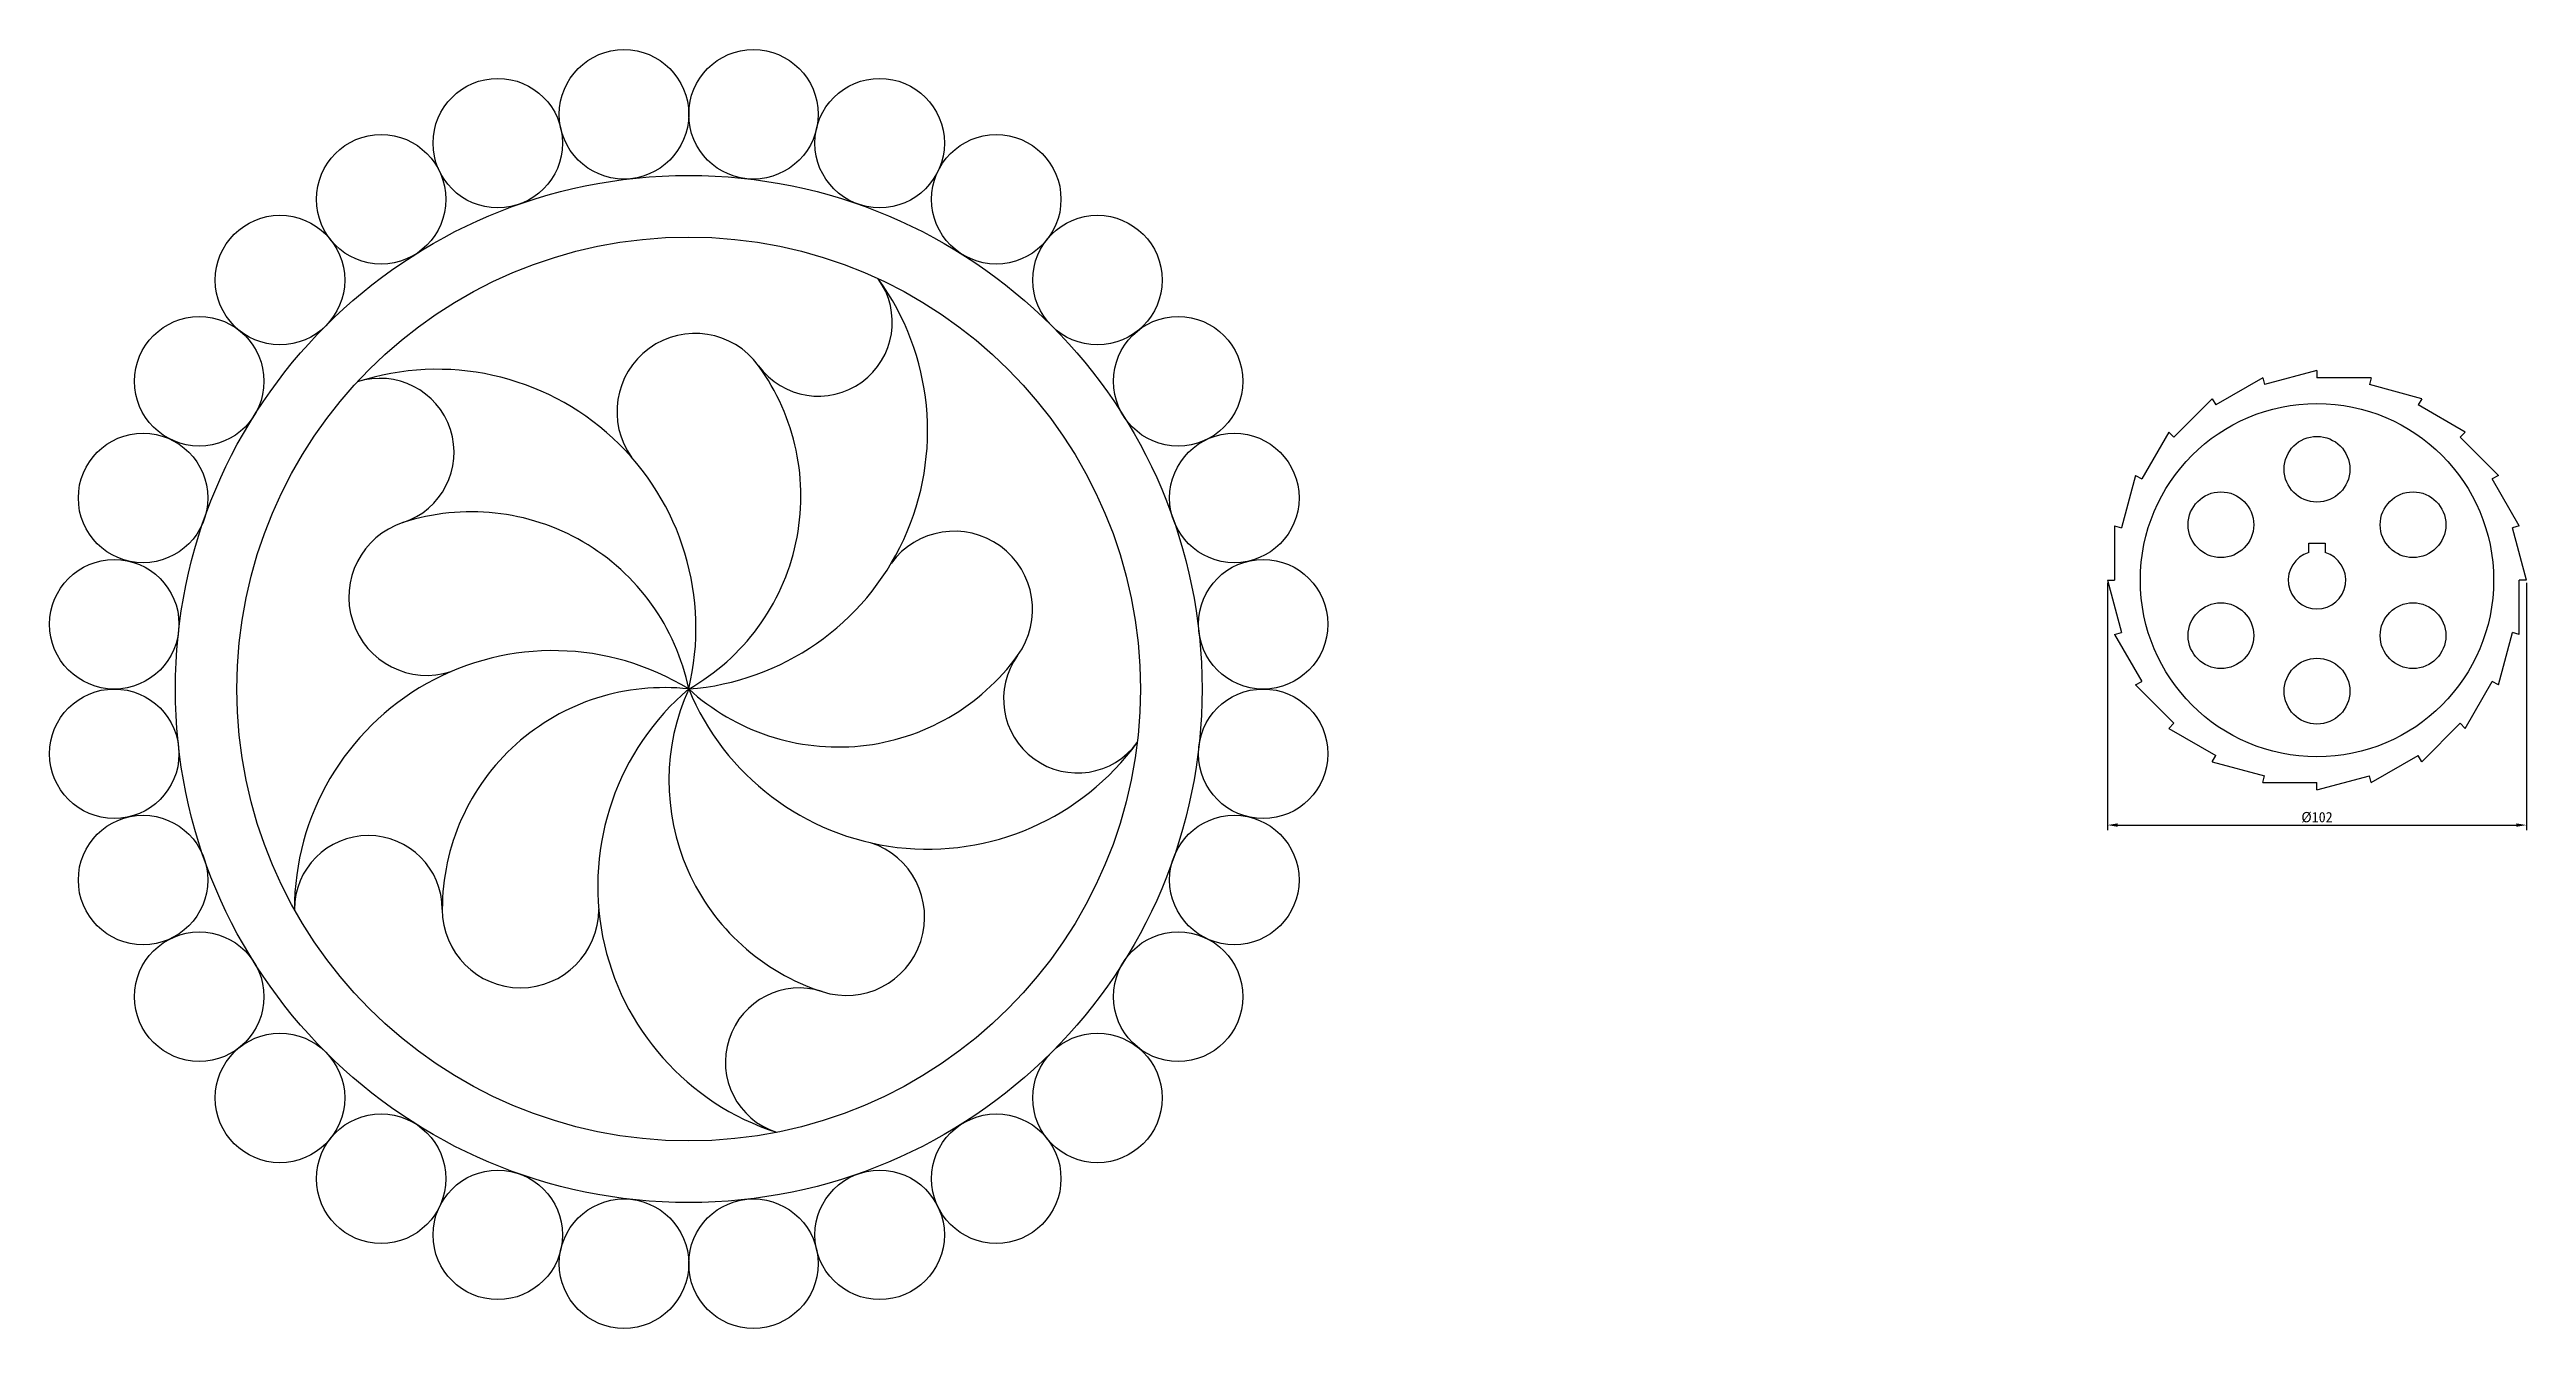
# Model space of a CAD drawing. Header units: millimetres. Extents: x 244 to 4336, y 1055 to 3448.
# Drawn here: x 2237 to 2840, y 1916 to 2228 of the extents above; entities that cross this region are included whole.
import ezdxf

# ---------------------------------------------------------------- set-up
doc = ezdxf.new("R2010")
doc.units = ezdxf.units.MM
doc.header["$LTSCALE"] = 0.5
doc.layers.add('DIM', color=1, linetype='Continuous')
doc.layers.add('STR', color=4, linetype='Continuous')
doc.dimstyles.new('ISO-25', dxfattribs={"dimtxt": 2.5, "dimasz": 2.5, "dimexe": 1.25, "dimexo": 0.625, "dimtad": 1, "dimtxsty": 'Standard', "dimcen": 2.5, "dimadec": 0, "dimazin": 0, "dimtfac": 1, "dimtmove": 0, "dimatfit": 3, "dimfxl": 1, "dimarcsym": 0})

msp = doc.modelspace()

# ---------------------------------------------------------------- blocks, each defined once
blk = doc.blocks.new('*D48')
at = {"layer": 'Defpoints', "color": 0, "transparency": 16777216}
for p in [(2737.88, 2098.52), (2839.88, 2098.52), (2839.88, 2038.93)]:
    blk.add_point(p, dxfattribs=at)
at = {"layer": 'DIM', "color": 0, "lineweight": -2, "transparency": 16777216}
for p, q in [((2737.88, 2097.9), (2737.88, 2037.68)), ((2839.88, 2097.9), (2839.88, 2037.68)), ((2740.38, 2038.93), (2837.38, 2038.93))]:
    blk.add_line(p, q, dxfattribs=at)
at = {"layer": 'DIM', "color": 0, "transparency": 16777216}
for points in [[(2740.38, 2039.35), (2740.38, 2038.51), (2737.88, 2038.93)], [(2837.38, 2039.35), (2837.38, 2038.51), (2839.88, 2038.93)]]:
    blk.add_solid(points, dxfattribs=at)
at = {"layer": 'DIM', "color": 0, "transparency": 16777216, "insert": (2788.88, 2040.81), "char_height": 2.5, "attachment_point": 5}
blk.add_mtext('%%C102', dxfattribs=at)

# ---------------------------------------------------------------- dimensions: what is measured, and where the dimension line sits
at = {"layer": 'DIM'}
dim = msp.add_linear_dim(base=(2839.878, 2038.931), p1=(2737.878, 2098.522), p2=(2839.878, 2098.522), text='%%C<>', dimstyle='ISO-25', dxfattribs=at)
dim.commit()
dim.dimension.update_dxf_attribs({"geometry": '*D48', "text_midpoint": (2788.878, 2040.806)})

# ---------------------------------------------------------------- linework, layer by layer
at = {"layer": 'STR'}
for p, q in [((2775.678, 2147.784), (2764.247, 2141.184)), ((2775.678, 2147.784), (2776.128, 2146.105)), ((2788.878, 2149.522), (2776.128, 2146.105)), ((2788.878, 2149.522), (2788.878, 2147.784)), ((2802.077, 2147.784), (2788.878, 2147.784)), ((2802.077, 2147.784), (2801.628, 2146.105)), ((2763.378, 2142.689), (2754.044, 2133.355)), ((2763.378, 2142.689), (2764.247, 2141.184)), ((2814.378, 2142.689), (2801.628, 2146.105)), ((2814.378, 2142.689), (2813.509, 2141.184)), ((2824.94, 2134.584), (2813.509, 2141.184)), ((2752.815, 2134.584), (2746.215, 2123.153)), ((2752.815, 2134.584), (2754.044, 2133.355)), ((2824.94, 2134.584), (2823.711, 2133.355)), ((2833.045, 2124.022), (2823.711, 2133.355)), ((2744.71, 2124.022), (2741.294, 2111.272)), ((2744.71, 2124.022), (2746.215, 2123.153)), ((2833.045, 2124.022), (2831.54, 2123.153)), ((2838.14, 2111.722), (2831.54, 2123.153)), ((2739.615, 2111.722), (2741.294, 2111.272)), ((2739.615, 2111.722), (2739.615, 2098.522)), ((2838.14, 2111.722), (2836.461, 2111.272)), ((2839.878, 2098.522), (2836.461, 2111.272)), ((2786.878, 2105.23), (2786.878, 2107.522)), ((2786.878, 2107.522), (2790.878, 2107.522)), ((2790.878, 2107.522), (2790.878, 2105.23)), ((2737.878, 2098.522), (2739.615, 2098.522)), ((2737.878, 2098.522), (2741.294, 2085.772)), ((2839.878, 2098.522), (2838.14, 2098.522)), ((2838.14, 2085.322), (2838.14, 2098.522)), ((2739.615, 2085.322), (2741.294, 2085.772)), ((2739.615, 2085.322), (2746.215, 2073.891)), ((2833.045, 2073.022), (2836.461, 2085.772)), ((2838.14, 2085.322), (2836.461, 2085.772)), ((2744.71, 2073.022), (2746.215, 2073.891)), ((2744.71, 2073.022), (2754.044, 2063.688)), ((2824.94, 2062.459), (2831.54, 2073.891)), ((2833.045, 2073.022), (2831.54, 2073.891)), ((2752.815, 2062.459), (2754.044, 2063.688)), ((2752.815, 2062.459), (2764.247, 2055.859)), ((2814.378, 2054.354), (2823.711, 2063.688)), ((2824.94, 2062.459), (2823.711, 2063.688)), ((2763.378, 2054.354), (2764.247, 2055.859)), ((2763.378, 2054.354), (2776.128, 2050.938)), ((2775.678, 2049.26), (2776.128, 2050.938)), ((2788.878, 2047.522), (2801.628, 2050.938)), ((2802.077, 2049.26), (2801.628, 2050.938)), ((2802.077, 2049.26), (2813.509, 2055.859)), ((2814.378, 2054.354), (2813.509, 2055.859)), ((2775.678, 2049.26), (2788.878, 2049.26)), ((2788.878, 2047.522), (2788.878, 2049.26))]:
    msp.add_line(p, q, dxfattribs=at)
for centre, radius in [((2376.7, 2211.897), 15.758), ((2408.215, 2211.897), 15.758), ((2345.974, 2204.884), 15.758), ((2438.941, 2204.884), 15.758), ((2317.579, 2191.21), 15.758), ((2467.336, 2191.21), 15.758), ((2392.457, 2072.042), 124.982), ((2292.94, 2171.56), 15.758), ((2491.975, 2171.56), 15.758), ((2392.457, 2072.042), 109.982), ((2273.29, 2146.92), 15.758), ((2511.625, 2146.92), 15.758), ((2788.878, 2098.522), 43), ((2259.616, 2118.526), 15.758), ((2525.299, 2118.526), 15.758), ((2788.878, 2125.522), 8), ((2765.495, 2112.022), 8), ((2812.26, 2112.022), 8), ((2252.603, 2087.8), 15.758), ((2532.312, 2087.8), 15.758), ((2765.495, 2085.022), 8), ((2812.26, 2085.022), 8), ((2788.878, 2071.522), 8), ((2252.603, 2056.284), 15.758), ((2532.312, 2056.284), 15.758), ((2259.616, 2025.559), 15.758), ((2525.299, 2025.559), 15.758), ((2273.29, 1997.164), 15.758), ((2511.625, 1997.164), 15.758), ((2292.94, 1972.524), 15.758), ((2491.975, 1972.524), 15.758), ((2317.579, 1952.875), 15.758), ((2467.336, 1952.875), 15.758), ((2345.974, 1939.2), 15.758), ((2438.941, 1939.2), 15.758), ((2376.7, 1932.188), 15.758), ((2408.215, 1932.188), 15.758)]:
    msp.add_circle(centre, radius, dxfattribs=at)
for centre, radius, start, end in [((2387.611, 2134.856), 63, 274.411864, 36), ((2424.017, 2161.306), 18, 216, 36), ((2394.043, 2139.529), 19.05, 36, 216), ((2331.221, 2086.844), 63, 346.411864, 108), ((2317.315, 2129.641), 18, 288, 108), ((2365.768, 2118.985), 54, 299.62063, 36), ((2328.764, 2094.405), 19.05, 108, 288), ((2339.564, 2061.165), 54, 11.62063, 108), ((2457.131, 2091.389), 19.05, 324, 144), ((2788.878, 2098.522), 7, 106.60155, 73.39845), ((2359.457, 2018.377), 63, 58.411864, 180), ((2428.855, 2111.932), 54, 227.62063, 324), ((2487.105, 2069.611), 18, 144, 324), ((2386.457, 2018.377), 54, 83.62063, 180), ((2433.299, 2024.074), 63, 130.411864, 252), ((2441.642, 2049.752), 54, 155.62063, 252), ((2450.699, 2096.062), 63, 202.411864, 324), ((2314.457, 2018.377), 18, 0, 180), ((2430.842, 2016.513), 19.05, 252, 72), ((2351.507, 2018.377), 19.05, 180, 0), ((2419.393, 1981.276), 18, 72, 252)]:
    msp.add_arc(centre, radius, start, end, dxfattribs=at)

msp.set_redraw_order([(e.dxf.handle, doc.entitydb.next_handle()) for e in msp.query("TEXT MTEXT ATTDEF DIMENSION ARC_DIMENSION")])  # texts and dimensions are drawn at this point

doc.saveas('drawing.dxf')
